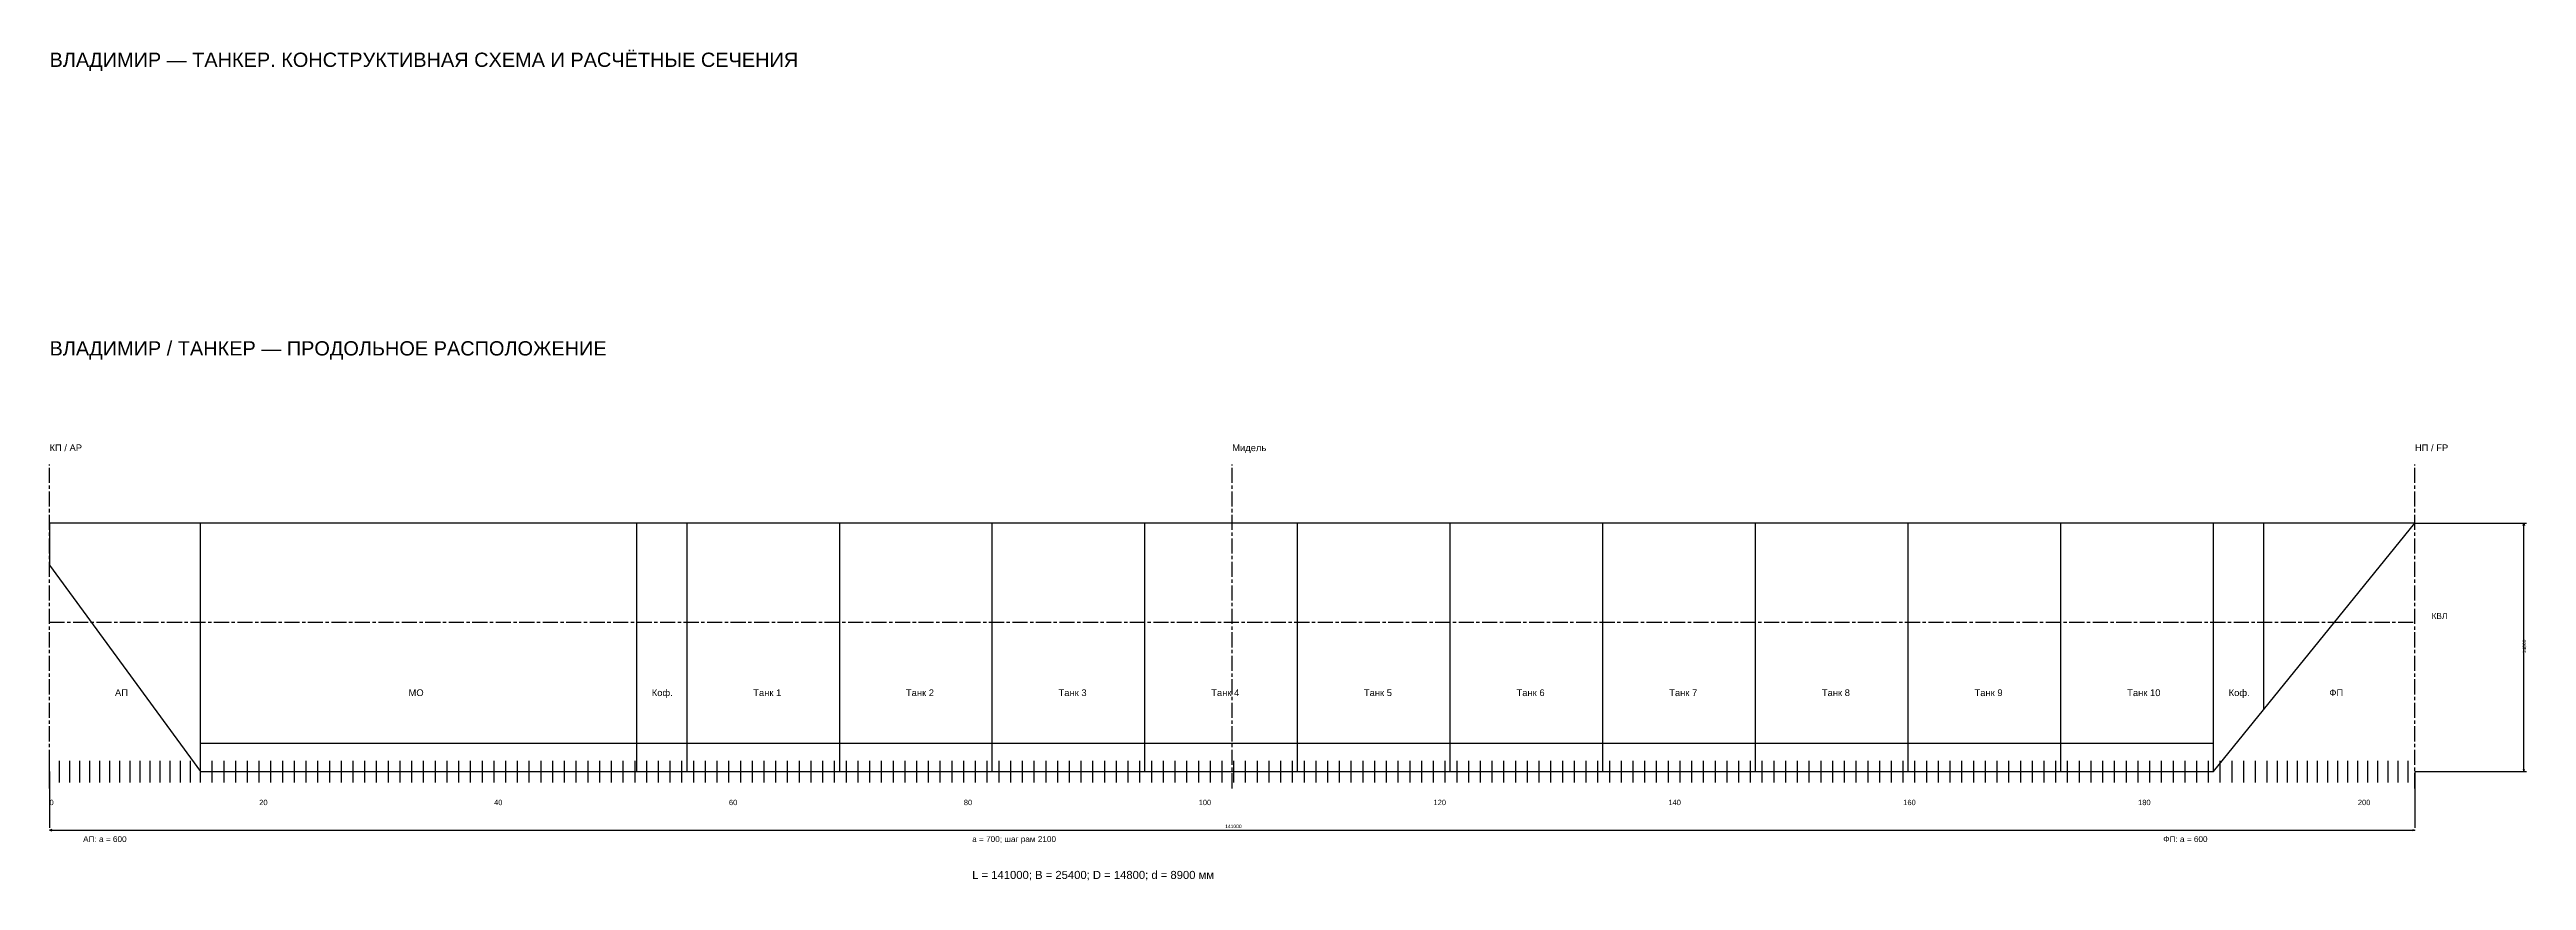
# Model space of a CAD drawing. Header units: millimetres. Extents: x -5500 to 147650, y -17240 to 192034.
# Drawn here: x 0 to 147650, y 142511 to 192034 of the extents above; entities that cross this region are included whole.
import ezdxf

# ---------------------------------------------------------------- set-up
doc = ezdxf.new("R2010")
doc.units = ezdxf.units.MM
doc.linetypes.add('AXIS22', pattern=[1400, 900, -150, 200, -150])
for name, color, linetype in [('ARR_LONG_CENTER', 30, 'AXIS22'), ('ARR_LONG_DIM', 2, 'Continuous'), ('ARR_LONG_HULL', 4, 'Continuous'), ('ARR_LONG_MEMBER', 4, 'Continuous'), ('ARR_LONG_TEXT', 7, 'Continuous'), ('TITLE_TEXT', 7, 'Continuous')]:
    doc.layers.add(name, color=color, linetype=linetype)
doc.styles.add('RU', font='arial.ttf')

msp = doc.modelspace()

# ---------------------------------------------------------------- texts
at = {"layer": 'ARR_LONG_DIM', "style": 'RU'}
msp.add_text('14800', height=210, rotation=90, dxfattribs=at).set_placement((147630, 156050))
msp.add_text('141000', height=210, dxfattribs=at).set_placement((70080, 145630))
at = {"layer": 'ARR_LONG_TEXT', "style": 'RU'}
for s, height, p in [('ВЛАДИМИР / ТАНКЕР — ПРОДОЛЬНОЕ РАСПОЛОЖЕНИЕ', 850, (0, 173800)), ('КП / AP', 400, (0, 168100)), ('Мидель', 400, (70500, 168100)), ('НП / FP', 400, (141000, 168100)), ('КВЛ', 350, (142000, 158100)), ('АП', 400, (3900, 153500)), ('МО', 400, (21400, 153500)), ('Коф.', 400, (35900, 153500)), ('Танк 1', 400, (41950, 153500)), ('Танк 2', 400, (51050, 153500)), ('Танк 3', 400, (60150, 153500)), ('Танк 4', 400, (69250, 153500)), ('Танк 5', 400, (78350, 153500)), ('Танк 6', 400, (87450, 153500)), ('Танк 7', 400, (96550, 153500)), ('Танк 8', 400, (105650, 153500)), ('Танк 9', 400, (114750, 153500)), ('Танк 10', 400, (123850, 153500)), ('Коф.', 400, (129900, 153500)), ('ФП', 400, (135900, 153500)), ('0', 320, (0, 147000)), ('20', 320, (12500, 147000)), ('40', 320, (26500, 147000)), ('60', 320, (40500, 147000)), ('80', 320, (54500, 147000)), ('100', 320, (68500, 147000)), ('120', 320, (82500, 147000)), ('140', 320, (96500, 147000)), ('160', 320, (110500, 147000)), ('180', 320, (124500, 147000)), ('200', 320, (137600, 147000)), ('АП: a = 600', 350, (2000, 144800)), ('a = 700; шаг рам 2100', 350, (55000, 144800)), ('ФП: a = 600', 350, (126000, 144800)), ('L = 141000; B = 25400; D = 14800; d = 8900 мм', 480, (55000, 142600))]:
    msp.add_text(s, height=height, dxfattribs=at).set_placement(p)
at = {"layer": 'TITLE_TEXT', "style": 'RU'}
msp.add_text('ВЛАДИМИР — ТАНКЕР. КОНСТРУКТИВНАЯ СХЕМА И РАСЧЁТНЫЕ СЕЧЕНИЯ', height=850, dxfattribs=at).set_placement((0, 191000))

# ---------------------------------------------------------------- linework, layer by layer
at = {"layer": 'ARR_LONG_CENTER'}
for p, q in [((0, 148000), (0, 167300)), ((70500, 148000), (70500, 167300)), ((141000, 148000), (141000, 167300)), ((0, 157900), (141000, 157900))]:
    msp.add_line(p, q, dxfattribs=at)
at = {"layer": 'ARR_LONG_DIM'}
for p, q in [((141000, 163800), (147650, 163800)), ((147500, 149000), (147500, 163800)), ((0, 149000), (0, 145650)), ((141000, 149000), (141000, 145650)), ((141000, 149000), (147650, 149000)), ((0, 145500), (141000, 145500))]:
    msp.add_line(p, q, dxfattribs=at)
for points in [[(147460, 163660), (147500, 163800), (147540, 163660)], [(147460, 149140), (147500, 149000), (147540, 149140)], [(140, 145540), (0, 145500), (140, 145460)], [(140860, 145540), (141000, 145500), (140860, 145460)]]:
    msp.add_lwpolyline(points, dxfattribs=at)
at = {"layer": 'ARR_LONG_HULL'}
for p, q in [((9000, 149000), (9000, 163800)), ((35000, 149000), (35000, 163800)), ((38000, 149000), (38000, 163800)), ((47100, 149000), (47100, 163800)), ((56200, 149000), (56200, 163800)), ((65300, 149000), (65300, 163800)), ((74400, 149000), (74400, 163800)), ((83500, 149000), (83500, 163800)), ((92600, 149000), (92600, 163800)), ((101700, 149000), (101700, 163800)), ((110800, 149000), (110800, 163800)), ((119900, 149000), (119900, 163800)), ((129000, 149000), (129000, 163800)), ((132000, 152700), (132000, 163800)), ((9000, 150700), (129000, 150700))]:
    msp.add_line(p, q, dxfattribs=at)
msp.add_lwpolyline([(0, 161300), (9000, 149000), (129000, 149000), (141000, 163800), (0, 163800), (0, 161300)], dxfattribs=at)
at = {"layer": 'ARR_LONG_MEMBER'}
for p, q in [((0, 148350), (0, 149650)), ((600, 148350), (600, 149650)), ((1200, 148350), (1200, 149650)), ((1800, 148350), (1800, 149650)), ((2400, 148350), (2400, 149650)), ((3000, 148350), (3000, 149650)), ((3600, 148350), (3600, 149650)), ((4200, 148350), (4200, 149650)), ((4800, 148350), (4800, 149650)), ((5400, 148350), (5400, 149650)), ((6000, 148350), (6000, 149650)), ((6600, 148350), (6600, 149650)), ((7200, 148350), (7200, 149650)), ((7800, 148350), (7800, 149650)), ((8400, 148350), (8400, 149650)), ((9000, 148350), (9000, 149650)), ((9700, 148350), (9700, 149650)), ((10400, 148350), (10400, 149650)), ((11100, 148350), (11100, 149650)), ((11800, 148350), (11800, 149650)), ((12500, 148350), (12500, 149650)), ((13200, 148350), (13200, 149650)), ((13900, 148350), (13900, 149650)), ((14600, 148350), (14600, 149650)), ((15300, 148350), (15300, 149650)), ((16000, 148350), (16000, 149650)), ((16700, 148350), (16700, 149650)), ((17400, 148350), (17400, 149650)), ((18100, 148350), (18100, 149650)), ((18800, 148350), (18800, 149650)), ((19500, 148350), (19500, 149650)), ((20200, 148350), (20200, 149650)), ((20900, 148350), (20900, 149650)), ((21600, 148350), (21600, 149650)), ((22300, 148350), (22300, 149650)), ((23000, 148350), (23000, 149650)), ((23700, 148350), (23700, 149650)), ((24400, 148350), (24400, 149650)), ((25100, 148350), (25100, 149650)), ((25800, 148350), (25800, 149650)), ((26500, 148350), (26500, 149650)), ((27200, 148350), (27200, 149650)), ((27900, 148350), (27900, 149650)), ((28600, 148350), (28600, 149650)), ((29300, 148350), (29300, 149650)), ((30000, 148350), (30000, 149650)), ((30700, 148350), (30700, 149650)), ((31400, 148350), (31400, 149650)), ((32100, 148350), (32100, 149650)), ((32800, 148350), (32800, 149650)), ((33500, 148350), (33500, 149650)), ((34200, 148350), (34200, 149650)), ((34900, 148350), (34900, 149650)), ((35600, 148350), (35600, 149650)), ((36300, 148350), (36300, 149650)), ((37000, 148350), (37000, 149650)), ((37700, 148350), (37700, 149650)), ((38400, 148350), (38400, 149650)), ((39100, 148350), (39100, 149650)), ((39800, 148350), (39800, 149650)), ((40500, 148350), (40500, 149650)), ((41200, 148350), (41200, 149650)), ((41900, 148350), (41900, 149650)), ((42600, 148350), (42600, 149650)), ((43300, 148350), (43300, 149650)), ((44000, 148350), (44000, 149650)), ((44700, 148350), (44700, 149650)), ((45400, 148350), (45400, 149650)), ((46100, 148350), (46100, 149650)), ((46800, 148350), (46800, 149650)), ((47500, 148350), (47500, 149650)), ((48200, 148350), (48200, 149650)), ((48900, 148350), (48900, 149650)), ((49600, 148350), (49600, 149650)), ((50300, 148350), (50300, 149650)), ((51000, 148350), (51000, 149650)), ((51700, 148350), (51700, 149650)), ((52400, 148350), (52400, 149650)), ((53100, 148350), (53100, 149650)), ((53800, 148350), (53800, 149650)), ((54500, 148350), (54500, 149650)), ((55200, 148350), (55200, 149650)), ((55900, 148350), (55900, 149650)), ((56600, 148350), (56600, 149650)), ((57300, 148350), (57300, 149650)), ((58000, 148350), (58000, 149650)), ((58700, 148350), (58700, 149650)), ((59400, 148350), (59400, 149650)), ((60100, 148350), (60100, 149650)), ((60800, 148350), (60800, 149650)), ((61500, 148350), (61500, 149650)), ((62200, 148350), (62200, 149650)), ((62900, 148350), (62900, 149650)), ((63600, 148350), (63600, 149650)), ((64300, 148350), (64300, 149650)), ((65000, 148350), (65000, 149650)), ((65700, 148350), (65700, 149650)), ((66400, 148350), (66400, 149650)), ((67100, 148350), (67100, 149650)), ((67800, 148350), (67800, 149650)), ((68500, 148350), (68500, 149650)), ((69200, 148350), (69200, 149650)), ((69900, 148350), (69900, 149650)), ((70600, 148350), (70600, 149650)), ((71300, 148350), (71300, 149650)), ((72000, 148350), (72000, 149650)), ((72700, 148350), (72700, 149650)), ((73400, 148350), (73400, 149650)), ((74100, 148350), (74100, 149650)), ((74800, 148350), (74800, 149650)), ((75500, 148350), (75500, 149650)), ((76200, 148350), (76200, 149650)), ((76900, 148350), (76900, 149650)), ((77600, 148350), (77600, 149650)), ((78300, 148350), (78300, 149650)), ((79000, 148350), (79000, 149650)), ((79700, 148350), (79700, 149650)), ((80400, 148350), (80400, 149650)), ((81100, 148350), (81100, 149650)), ((81800, 148350), (81800, 149650)), ((82500, 148350), (82500, 149650)), ((83200, 148350), (83200, 149650)), ((83900, 148350), (83900, 149650)), ((84600, 148350), (84600, 149650)), ((85300, 148350), (85300, 149650)), ((86000, 148350), (86000, 149650)), ((86700, 148350), (86700, 149650)), ((87400, 148350), (87400, 149650)), ((88100, 148350), (88100, 149650)), ((88800, 148350), (88800, 149650)), ((89500, 148350), (89500, 149650)), ((90200, 148350), (90200, 149650)), ((90900, 148350), (90900, 149650)), ((91600, 148350), (91600, 149650)), ((92300, 148350), (92300, 149650)), ((93000, 148350), (93000, 149650)), ((93700, 148350), (93700, 149650)), ((94400, 148350), (94400, 149650)), ((95100, 148350), (95100, 149650)), ((95800, 148350), (95800, 149650)), ((96500, 148350), (96500, 149650)), ((97200, 148350), (97200, 149650)), ((97900, 148350), (97900, 149650)), ((98600, 148350), (98600, 149650)), ((99300, 148350), (99300, 149650)), ((100000, 148350), (100000, 149650)), ((100700, 148350), (100700, 149650)), ((101400, 148350), (101400, 149650)), ((102100, 148350), (102100, 149650)), ((102800, 148350), (102800, 149650)), ((103500, 148350), (103500, 149650)), ((104200, 148350), (104200, 149650)), ((104900, 148350), (104900, 149650)), ((105600, 148350), (105600, 149650)), ((106300, 148350), (106300, 149650)), ((107000, 148350), (107000, 149650)), ((107700, 148350), (107700, 149650)), ((108400, 148350), (108400, 149650)), ((109100, 148350), (109100, 149650)), ((109800, 148350), (109800, 149650)), ((110500, 148350), (110500, 149650)), ((111200, 148350), (111200, 149650)), ((111900, 148350), (111900, 149650)), ((112600, 148350), (112600, 149650)), ((113300, 148350), (113300, 149650)), ((114000, 148350), (114000, 149650)), ((114700, 148350), (114700, 149650)), ((115400, 148350), (115400, 149650)), ((116100, 148350), (116100, 149650)), ((116800, 148350), (116800, 149650)), ((117500, 148350), (117500, 149650)), ((118200, 148350), (118200, 149650)), ((118900, 148350), (118900, 149650)), ((119600, 148350), (119600, 149650)), ((120300, 148350), (120300, 149650)), ((121000, 148350), (121000, 149650)), ((121700, 148350), (121700, 149650)), ((122400, 148350), (122400, 149650)), ((123100, 148350), (123100, 149650)), ((123800, 148350), (123800, 149650)), ((124500, 148350), (124500, 149650)), ((125200, 148350), (125200, 149650)), ((125900, 148350), (125900, 149650)), ((126600, 148350), (126600, 149650)), ((127300, 148350), (127300, 149650)), ((128000, 148350), (128000, 149650)), ((128700, 148350), (128700, 149650)), ((129400, 148350), (129400, 149650)), ((130100, 148350), (130100, 149650)), ((130800, 148350), (130800, 149650)), ((131500, 148350), (131500, 149650)), ((132200, 148350), (132200, 149650)), ((132800, 148350), (132800, 149650)), ((133400, 148350), (133400, 149650)), ((134000, 148350), (134000, 149650)), ((134600, 148350), (134600, 149650)), ((135200, 148350), (135200, 149650)), ((135800, 148350), (135800, 149650)), ((136400, 148350), (136400, 149650)), ((137000, 148350), (137000, 149650)), ((137600, 148350), (137600, 149650)), ((138200, 148350), (138200, 149650)), ((138800, 148350), (138800, 149650)), ((139400, 148350), (139400, 149650)), ((140000, 148350), (140000, 149650)), ((140600, 148350), (140600, 149650))]:
    msp.add_line(p, q, dxfattribs=at)

msp.set_redraw_order([(e.dxf.handle, doc.entitydb.next_handle()) for e in msp.query("TEXT MTEXT ATTDEF DIMENSION ARC_DIMENSION")])  # texts and dimensions are drawn at this point

doc.saveas('drawing.dxf')
